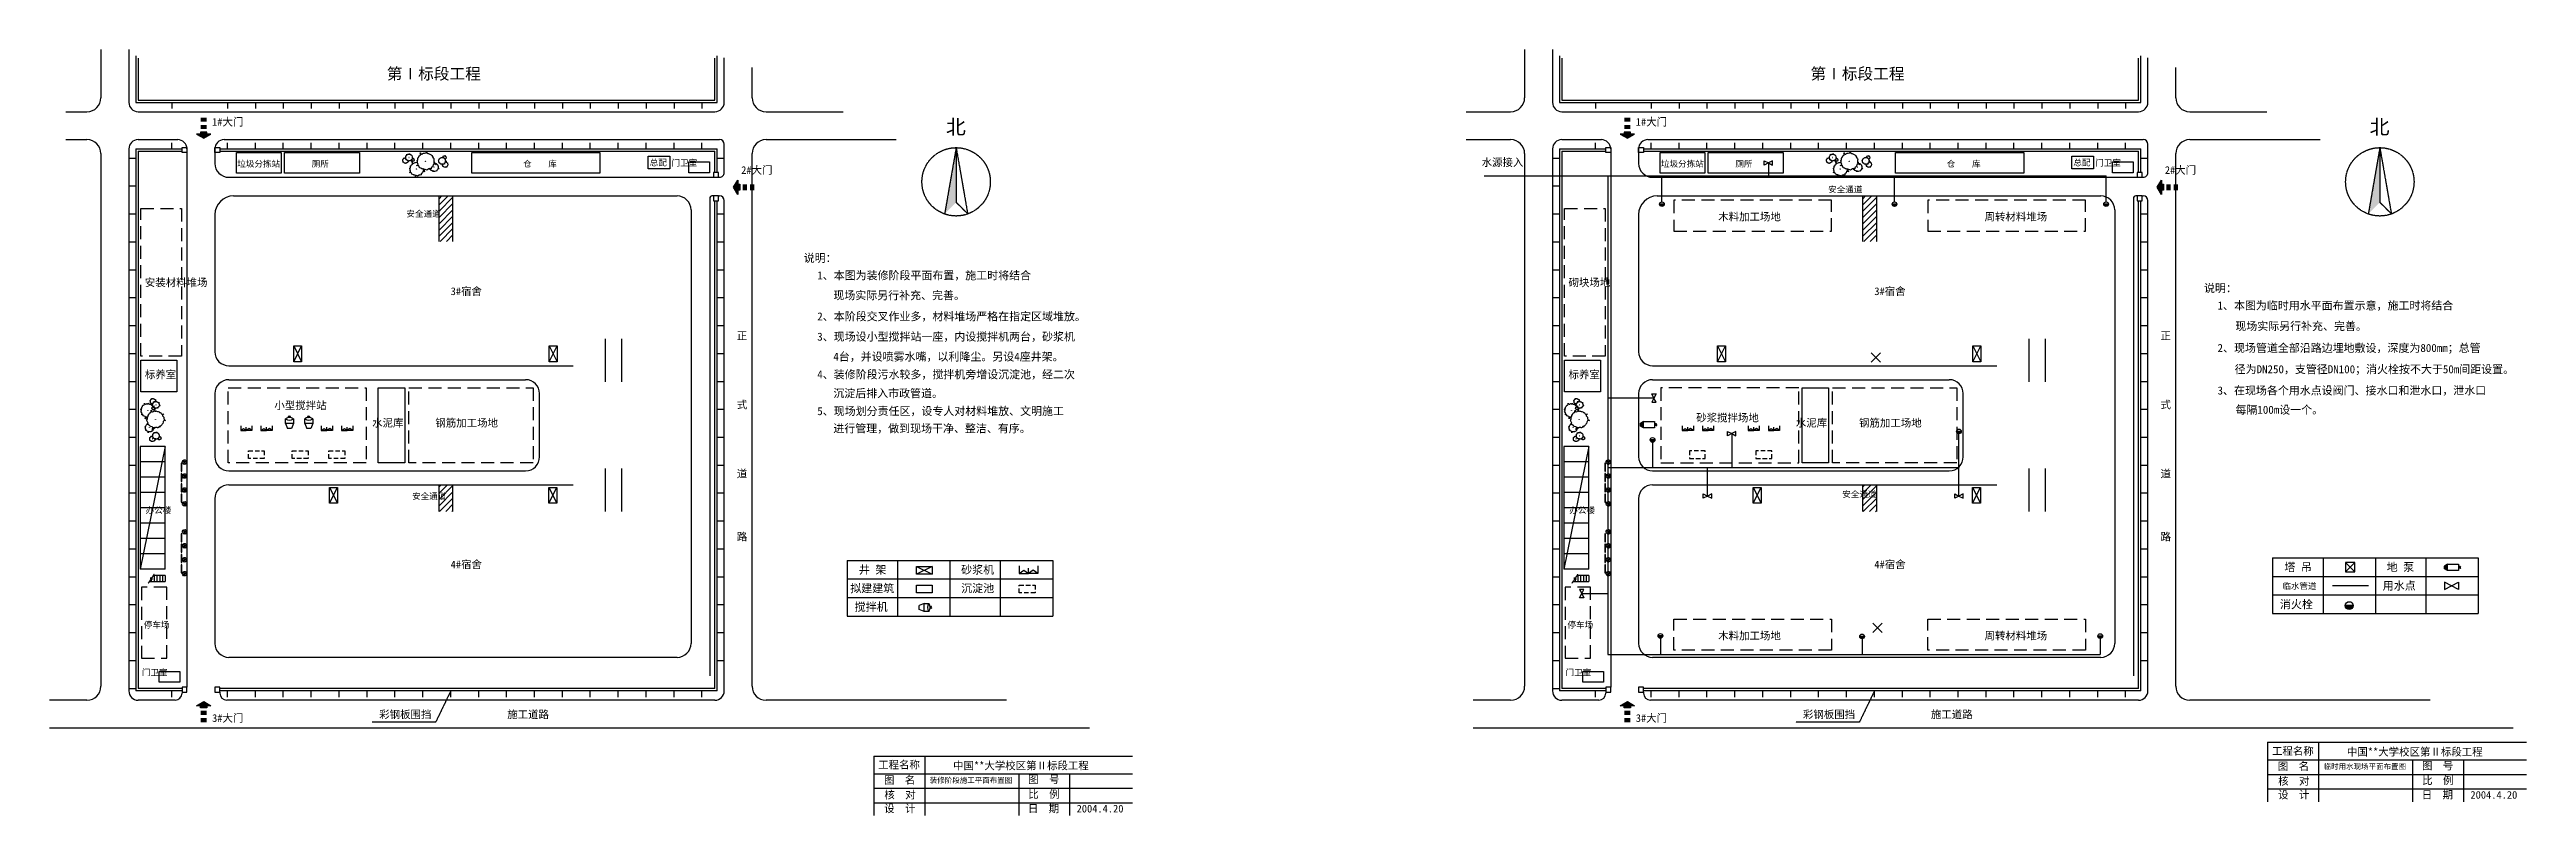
# Model space of a CAD drawing. Extents: x -583905 to 1065231, y 80891 to 497838.
# Drawn here: x 241457 to 773957, y 333181 to 497838 of the extents above; entities that cross this region are included whole.
import ezdxf

# ---------------------------------------------------------------- set-up
doc = ezdxf.new("R2010")
doc.units = 0
for name, pattern in [('CENTER', [50.8, 31.75, -6.35, 6.35, -6.35]), ('DASHED', [19.05, 12.7, -6.35]), ('DASHED2', [9.525, 6.35, -3.175])]:
    doc.linetypes.add(name, pattern=pattern)
doc.layers.get('0').update_dxf_attribs({"linetype": 'CONTINUOUS'})
for name, color, linetype in [('LAYER3', 3, 'CONTINUOUS'), ('LUNKUO', 6, 'CONTINUOUS'), ('周边', 7, 'CONTINUOUS'), ('围墙', 7, 'CONTINUOUS'), ('堆场', 7, 'DASHED'), ('塔吊机械', 1, 'CONTINUOUS'), ('墙基线', 7, 'CONTINUOUS'), ('拟建', 7, 'CONTINUOUS'), ('机械', 1, 'CONTINUOUS'), ('柱', 1, 'CONTINUOUS'), ('标注', 7, 'CONTINUOUS'), ('水线', 3, '水线'), ('绿化', 3, 'CONTINUOUS'), ('道路', 8, 'CONTINUOUS')]:
    doc.layers.add(name, color=color, linetype=linetype)
doc.styles.add('文字', font='SimSun.ttf')
doc.linetypes.add('水线', pattern='A,0.5,-0.2,["S",STANDARD,S=0.1,R=0,X=-0.01,Y=-0.05],-0.25', length=0.95)
pattern_1 = [(45, (-208139.7, -882519.9), (-673.5192, 673.5192), [])]
pattern_2 = [(45, (97931, -882519.9), (-673.5192, 673.5192), [])]

msp = doc.modelspace()

# ---------------------------------------------------------------- texts
at = {"linetype": 'CENTER', "style": '文字'}
for s, height, p in [('第Ⅰ标段工程', 2468.38, (313968, 491415.3)), ('第Ⅰ标段工程', 2468.38, (620038.6, 491415.3)), ('1#大门', 1645.59, (276403.4, 481453.9)), ('北', 3134.4, (434165.3, 479645)), ('1#大门', 1645.59, (582474, 481453.9)), ('北', 3134.4, (740235.9, 479645)), ('垃圾分拣站', 1316.47, (281824.1, 472616.6)), ('厕所', 1316.47, (297815.6, 472616.6)), ('仓    库 ', 1316.47, (343257.5, 472616.6)), ('总配', 1316.47, (370477.7, 472889.3)), ('门卫室', 1316.47, (375168.4, 472831.2)), ('水源接入', 1645.59, (549330, 472768.5)), ('垃圾分拣站', 1316.47, (587894.7, 472616.6)), ('厕所', 1316.47, (603886.2, 472616.6)), ('仓    库 ', 1316.47, (649328.2, 472616.6)), ('总配', 1316.47, (676548.4, 472889.3)), ('门卫室', 1316.47, (681239.1, 472831.2)), ('2#大门', 1645.59, (390143.8, 471094.5)), ('安全通道', 1316.47, (623829.6, 467091.3)), ('2#大门', 1645.59, (696214.4, 471094.5)), ('安全通道', 1316.47, (318171.5, 461871.1)), ('木料加工场地', 1645.59, (600196.9, 461066.3)), ('周转材料堆场', 1645.59, (657445.5, 461066.3)), ('安装材料堆场', 1645.59, (261944.6, 446934)), ('砌块场地', 1645.59, (568015.3, 446934)), ('3#宿舍', 1645.59, (327688.4, 445050.7)), ('3#宿舍', 1645.59, (633759, 445050.7)), ('正', 1645.6, (389221.9, 435485.1)), ('正', 1645.6, (695292.6, 435485.1)), ('标养室', 1645.59, (261944.6, 427142.3)), ('标养室', 1645.59, (568015.3, 427142.3)), ('小型搅拌站', 1645.59, (289797.1, 420513)), ('式', 1645.6, (389221.9, 420656.2)), ('式', 1645.6, (695292.6, 420656.2)), ('水泥库', 1645.59, (310803.6, 416754.3)), ('钢筋加工场地', 1645.59, (324407.5, 416754.3)), ('砂浆搅拌场地', 1645.59, (595463.7, 417854)), ('水泥库', 1645.59, (616874.3, 416754.3)), ('钢筋加工场地', 1645.59, (630478.1, 416754.3)), ('道', 1645.6, (389221.9, 405827.3)), ('道', 1645.6, (695292.6, 405827.3)), ('安全通道', 1316.47, (319388.2, 401150.7)), ('安全通道', 1316.47, (626851.2, 401582.5)), ('路', 1645.6, (389221.9, 392287.9)), ('路', 1645.6, (695292.6, 392287.9)), ('4#宿舍', 1645.59, (327688.4, 386317.3)), ('4#宿舍', 1645.59, (633759, 386317.3)), ('停车场', 1316.47, (261710.4, 373504.2)), ('停车场', 1316.47, (567781.1, 373504.2)), ('木料加工场地', 1645.59, (600196.9, 370999)), ('周转材料堆场', 1645.59, (657445.5, 370999)), ('门卫室', 1316.47, (261302, 363275.3)), ('门卫室', 1316.47, (567372.7, 363275.3)), ('3#大门', 1645.59, (276403.4, 353298.3)), ('彩钢板围挡', 1645.59, (312335, 354070.9)), ('施工道路', 1645.59, (339857.1, 354070.9)), ('3#大门', 1645.59, (582474, 353298.3)), ('彩钢板围挡', 1645.59, (618405.7, 354070.9)), ('施工道路', 1645.59, (645927.7, 354070.9)), ('工程名称', 1645.59, (719245.2, 346213)), ('中国**大学校区第Ⅱ标段工程', 1645.586, (735355.8, 346034.7)), ('工程名称', 1645.59, (419593.4, 343253.4)), ('图  名', 1645.59, (420847.7, 339981)), ('装修阶段施工平面布置图', 1151.91, (430684.5, 340174.5)), ('中国**大学校区第Ⅱ标段工程', 1645.586, (435704, 343075.1)), ('图  号', 1645.59, (451840.7, 340100.9)), ('核  对', 1645.59, (720575.2, 339753.4)), ('图  名', 1645.59, (720499.5, 342940.7)), ('临时用水现场平面布置图', 1151.91, (730336.3, 343134.1)), ('图  号', 1645.59, (751492.5, 343060.6)), ('比  例', 1645.59, (751532.9, 339883.7)), ('设  计', 1645.59, (420898.2, 333847.4)), ('核  对', 1645.59, (420923.4, 336793.8)), ('比  例', 1645.59, (451881.1, 336924.1)), ('日  期', 1645.59, (451781.5, 333842.6)), ('设  计', 1645.59, (720550, 336807.1)), ('日  期', 1645.59, (751433.3, 336802.3)), ('2004.4.20', 1645.59, (761912.6, 336783.1)), ('2004.4.20', 1645.59, (462260.9, 333823.4))]:
    msp.add_text(s, height=height, dxfattribs=at).set_placement(p)
at = {"linetype": 'CENTER', "char_height": 1316.47, "width": 6475.664, "attachment_point": 3, "style": '文字'}
for insert in [(267638.1, 399458.6), (573708.7, 399458.6)]:
    msp.add_mtext('办公楼', dxfattribs=dict(at, insert=insert))
at = {"layer": '标注', "ltscale": 500, "style": '文字'}
for s, height, p in [('说明：', 1728.19, (403588, 452147.8)), ('1、本图为装修阶段平面布置，施工时将结合', 1728.193, (406507.2, 448421.2)), ('说明：', 1728.19, (704624.4, 445664.2)), ('现场实际另行补充、完善。', 1728.193, (409964.5, 444125.9)), ('1、本图为临时用水平面布置示意，施工时将结合', 1728.193, (707543.6, 441937.7)), ('3、现场设小型搅拌站一座，内设搅拌机两台，砂浆机', 1728.193, (406507.2, 435247.4)), ('2、本阶段交叉作业多，材料堆场严格在指定区域堆放。', 1728.193, (406507.2, 439597.3)), ('现场实际另行补充、完善。', 1728.193, (711369.8, 437506.5)), ('4台，并设喷雾水嘴，以利降尘。另设4座井架。', 1728.193, (409964.5, 430952.2)), ('2、现场管道全部沿路边埋地敷设，深度为800mm；总管', 1728.193, (707543.6, 432816)), ('4、装修阶段污水较多，搅拌机旁增设沉淀池，经二次', 1728.193, (406507.2, 427121.1)), ('径为DN250，支管径DN100；消火栓按不大于50m间距设置。', 1728.193, (711226, 428241.2)), ('5、现场划分责任区，设专人对材料堆放、文明施工', 1728.193, (406507.2, 419246)), ('沉淀后排入市政管道。', 1728.19, (409964.5, 423077.1)), ('3、在现场各个用水点设阀门、接水口和泄水口，泄水口', 1728.193, (707543.6, 423671.1)), ('每隔100m设一个。', 1728.19, (711393.3, 419527.1)), ('进行管理，做到现场干净、整洁、有序。', 1728.193, (409964.5, 415521.3))]:
    msp.add_text(s, height=height, dxfattribs=at).set_placement(p)
at = {"layer": '标注', "style": '文字'}
for s, height, p in [('井 架', 1734.61, (415442.2, 385149.3)), ('砂浆机', 1734.61, (437437.5, 385149.3)), ('塔 吊', 1734.61, (721910.5, 385704.7)), ('用水点', 1734.61, (743053.8, 381704.7)), ('地 泵', 1734.61, (743905.8, 385704.7)), ('拟建建筑', 1734.61, (413592, 381149.3)), ('搅拌机', 1734.61, (414551.9, 377149.3)), ('沉淀池', 1734.61, (437437.5, 381149.3)), ('消火栓', 1734.61, (720950.1, 377704.7)), ('临水管道', 1306.45, (721495.4, 381846.5))]:
    msp.add_text(s, height=height, dxfattribs=at).set_placement(p)

# ---------------------------------------------------------------- blocks, each defined once
blk = doc.blocks.new('7')
at = {"layer": '塔吊机械', "ltscale": 100}
for p, q in [((-768, 863), (-1790, 418)), ((-1790, -418), (-1790, 418)), ((-768, -863), (-768, 863)), ((-768, 863), (253, 863)), ((551, -138), (551, 132)), ((599, 180), (769, 180)), ((651, -29), (651, 23)), ((769, 71), (699, 71)), ((817, 132), (817, 119)), ((-768, -863), (-1790, -418)), ((253, -863), (-768, -863)), ((769, -186), (599, -186)), ((769, -77), (699, -77)), ((817, -125), (817, -138))]:
    blk.add_line(p, q, dxfattribs=at)
at = {"layer": '塔吊机械'}
for centre, radius, start, end in [((1597, 0), 1597, 147.30796, 212.69204), ((-848, 0), 1399, 321.93184, 38.06816), ((599, 132), 48, 90, 180), ((699, 23), 48, 90, 180), ((769, 132), 48, 0, 90), ((769, 119), 48, 270, 0), ((599, -138), 48, 180, 270), ((699, -29), 48, 180, 270), ((769, -125), 48, 0, 90), ((769, -138), 48, 270, 0)]:
    blk.add_arc(centre, radius, start, end, dxfattribs=at)
blk = doc.blocks.new('CLUMP_OF_TREES_OR_BUSHES_-')
for points in [[(-10.993, 56.487), (-9.228, 58.426), (-10.144, 63.512), (-8.923, 67.033), (-3.43, 69.772), (2.673, 72.119), (-2.82, 71.728), (-10.449, 71.728), (-13.195, 74.075), (-13.806, 83.073), (-16.857, 86.594), (-22.045, 92.071), (-22.961, 94.81), (-22.656, 98.722), (-28.759, 100.678), (-31.811, 99.113), (-35.472, 101.461), (-45.543, 109.676), (-49.815, 108.503), (-55.308, 106.155), (-59.58, 106.938), (-60.801, 113.98), (-63.242, 104.982), (-67.209, 106.938), (-70.872, 104.59), (-74.839, 104.982), (-80.637, 101.461), (-86.435, 101.069), (-90.402, 97.548), (-90.402, 94.419), (-93.454, 90.898), (-98.947, 90.115), (-105.66, 90.115), (-101.083, 87.768), (-98.031, 82.682), (-100.778, 77.596), (-103.829, 74.466), (-103.219, 69.772), (-104.134, 65.077), (-108.102, 62.73), (-104.439, 60.774), (-102.609, 55.297), (-103.829, 50.211), (-102.303, 44.342), (-98.947, 41.995), (-98.031, 38.865), (-98.031, 34.953), (-93.148, 32.606), (-90.707, 29.476), (-91.317, 22.434), (-93.454, 17.348), (-89.487, 21.26), (-85.519, 23.999), (-82.468, 23.216), (-78.806, 19.304), (-74.228, 15.783), (-69.956, 15.392), (-59.886, 12.653), (-58.254, 7.074)], [(59.448, 5.262), (60.936, 4.858), (62.652, -1.011), (63.415, 4.858), (64.178, 5.836), (66.848, 6.814), (69.709, 6.569), (73.905, 7.792), (76.385, 9.748), (79.627, 10.237), (81.153, 12.438), (84.014, 15.127), (84.205, 17.084), (85.158, 17.573), (88.591, 16.839), (85.73, 20.262), (88.591, 20.751), (89.545, 21.974), (90.689, 24.174), (91.452, 24.663), (90.499, 25.886), (91.261, 31.999), (92.596, 33.466), (92.024, 36.645), (92.787, 38.845), (96.22, 40.557), (100.035, 42.024), (96.602, 41.779), (91.834, 41.779), (90.117, 43.246), (89.736, 48.871), (87.828, 51.071), (84.586, 54.494), (84.014, 56.206), (84.205, 58.651), (80.39, 59.873), (78.483, 58.895), (76.194, 60.362), (69.9, 65.497), (67.23, 64.764), (63.797, 63.297), (61.126, 63.786), (60.364, 68.187), (58.838, 62.563), (56.358, 63.786), (54.07, 62.319), (51.59, 62.563), (47.966, 60.362), (44.343, 60.118), (41.863, 57.917), (41.863, 55.961), (39.956, 53.761), (36.523, 53.272), (32.327, 53.272), (35.187, 51.805), (36.641, 49.381)]]:
    blk.add_lwpolyline(points)
for points in [[(-4.577, 66.508), (-7.629, 55.261), (-12.588, 57.706), (-17.166, 54.772), (-22.125, 55.261), (-29.372, 50.86), (-36.62, 50.371), (-41.579, 45.969), (-41.579, 42.057), (-45.393, 37.656), (-52.259, 36.678), (-60.651, 36.678), (-54.93, 33.743), (-51.115, 27.386), (-54.548, 21.029), (-58.363, 17.116), (-57.6, 11.248), (-58.744, 5.38), (-63.703, 2.446), (-59.126, 0), (-56.837, -6.846), (-58.363, -13.203), (-56.455, -20.539), (-52.259, -23.473), (-51.115, -27.385), (-51.115, -32.275), (-45.012, -35.21), (-41.96, -39.122), (-42.723, -47.924), (-45.393, -54.282), (-40.434, -49.391), (-35.475, -45.968), (-31.661, -46.946), (-27.083, -51.837), (-21.362, -56.238), (-16.021, -56.727), (-3.433, -60.15), (0, -71.887), (1.526, -60.15), (3.052, -58.194), (8.392, -56.238), (14.114, -56.727), (22.506, -54.282), (27.465, -50.369), (33.949, -49.391), (37.001, -44.99), (42.723, -39.611), (43.104, -35.699), (45.012, -34.721), (51.878, -36.188), (46.156, -29.341), (51.878, -28.363), (53.785, -25.918), (56.074, -21.517), (57.6, -20.539), (55.692, -18.094), (57.218, -5.868), (59.888, -2.934), (58.744, 3.424), (60.27, 7.825), (67.136, 11.248), (74.765, 14.182), (67.899, 13.693), (58.363, 13.693), (54.93, 16.627), (54.167, 27.875), (50.352, 32.276), (43.867, 39.123), (42.723, 42.546), (43.104, 47.436), (35.475, 49.882), (31.661, 47.925), (27.083, 50.86), (14.495, 61.129), (9.155, 59.662), (2.289, 56.728), (-3.052, 57.706)], [(-58.055, 61.947), (-58.97, 60.774), (-57.139, 60.774)], [(-1.144, 1.468), (-2.289, 0), (0, 0)], [(62.08, 35.667), (61.508, 34.933), (62.652, 34.933)]]:
    blk.add_lwpolyline(points, close=True)
blk = doc.blocks.new('A$C7AB25CB9')
at = {"layer": 'LAYER3'}
for p, q in [((42, 1205), (807, 1177)), ((807, 1177), (99, 1328)), ((994, 266), (219, 274)), ((445, 91), (994, 266)), ((1105, 1773), (1462, 1084)), ((1590, 617), (1120, 0)), ((1287, 60), (1590, 617)), ((1462, 1084), (1415, 1636))]:
    blk.add_line(p, q, dxfattribs=at)
blk.add_circle((924, 873), 200, dxfattribs=at)
for start, end in [(159.4395, 222.050048), (76.775353, 150.943715), (240.418061, 284.142411), (295.356497, 55.354387)]:
    blk.add_arc((897, 885), 913, start, end, dxfattribs=at)
blk = doc.blocks.new('A$C3C6C44F6')
at = {"layer": '周边'}
h = blk.add_hatch(color=256, dxfattribs=at)
h.paths.add_polyline_path([(1986, 828), (786, 828), (786, 0), (1986, 0)])
h.paths.add_polyline_path([(786, 2266), (786, 1438), (1986, 1438), (1986, 2266)])
h.paths.add_polyline_path([(1986, 2844), (1986, 3244), (2771, 3244), (1386, 4044), (0, 3244), (786, 3244), (786, 2844)])
at = {"layer": '周边', "linetype": 'CONTINUOUS'}
blk.add_lwpolyline([(1986, 3244), (1986, 2844), (786, 2844), (786, 3244), (0, 3244), (1386, 4044), (2771, 3244), (1986, 3244)], dxfattribs=at)
blk = doc.blocks.new('A$C466C0C2C')
at = {"layer": '机械'}
for p, q in [((0, 619), (250, 619)), ((0, 520), (250, 520)), ((83, 619), (83, 520)), ((100, 724), (422, 724)), ((100, 415), (422, 415)), ((250, 619), (250, 520)), ((422, 1139), (2397, 1139)), ((422, 0), (422, 1139)), ((2397, 0), (422, 0)), ((2397, 1139), (2937, 827)), ((2397, 1139), (2397, 0)), ((2397, 1139), (2397, 0)), ((2397, 0), (2937, 312)), ((2515, 1071), (2515, 68)), ((2617, 1012), (2617, 127)), ((2726, 949), (2726, 190)), ((2836, 885), (2836, 253)), ((2937, 827), (2937, 312))]:
    blk.add_line(p, q, dxfattribs=at)
for centre, start, end in [((100, 624), 90, 180), ((100, 515), 180, 270)]:
    blk.add_arc(centre, 100, start, end, dxfattribs=at)
blk = doc.blocks.new('A$C09D66538')
at = {"layer": '柱', "xscale": 1.5, "yscale": 1.5, "zscale": 1.5}
blk.add_blockref('A$C466C0C2C', (0, 0), dxfattribs=at)
blk = doc.blocks.new('A$C163C7220')
at = {"layer": 'LUNKUO', "ltscale": 2, "rotation": 359.999990026076}
blk.add_blockref('A$C09D66538', (0, 0), dxfattribs=at)

# ---------------------------------------------------------------- hatches: boundary and pattern name
at = {"linetype": 'CENTER'}
for points in [[(436362.8, 476745.8), (433879.5, 462483.2), (436362.8, 464989.6)], [(742433.5, 476745.8), (739950.2, 462483.2), (742433.5, 464989.6)]]:
    msp.add_hatch(color=256, dxfattribs=at).paths.add_polyline_path(points)
at = {"layer": '水线', "ltscale": 6000}
for points in [[(587590.1, 464596.8, 1.00000039), (588598.7, 464596.8)], [(637590.1, 464596.8, 1.00000039), (638598.7, 464596.8)], [(683078.7, 464596.8, 1.00000039), (684087.3, 464596.8)], [(585579.6, 413924.4, 1.00000039), (586588.2, 413924.4)], [(735013.8, 378301.7, 1.00000039), (736694.7, 378301.7)], [(587254, 371793.9, 1.00000039), (588262.5, 371793.9)], [(630609.5, 371657.9, 1.00000039), (631618.1, 371657.9)], [(681817.2, 371741.9, 1.00000039), (682825.7, 371741.9)]]:
    msp.add_hatch(color=256, dxfattribs=at).paths.add_polyline_path(points)
at = {"layer": '水线', "ltscale": 8000}
msp.add_hatch(color=256, dxfattribs=at).paths.add_polyline_path([(651451.6, 415752.8, 1.00000039), (652460.1, 415752.8)])
at = {"layer": '绿化', "ltscale": 8000}
h = msp.add_hatch(dxfattribs=at)
h.set_pattern_fill('ANSI31', color=256, scale=300, style=0)
h.set_pattern_definition(pattern_1)
h.paths.add_polyline_path([(325190.5, 456605.7), (328190.5, 456605.7), (328190.5, 464179), (326877.6, 466370.6), (325190.5, 466370.6)])
h.paths.add_polyline_path([(328190.5, 466370.6), (326877.6, 466370.6), (328190.5, 464179)], flags=17)
h.paths.add_polyline_path([(326790.5, 462182.4), (329590.5, 462182.4), (329590.5, 461282.4), (326790.5, 461282.4)], flags=9)
h = msp.add_hatch(dxfattribs=at)
h.set_pattern_fill('ANSI31', color=256, scale=300, style=0)
h.set_pattern_definition(pattern_2)
h.paths.add_polyline_path([(631261.1, 456605.7), (634261.1, 456605.7), (634261.1, 464179), (632948.3, 466370.6), (631261.1, 466370.6)])
h.paths.add_polyline_path([(634261.1, 466370.6), (632948.3, 466370.6), (634261.1, 464179)], flags=17)
h.paths.add_polyline_path([(632861.1, 462182.4), (635661.1, 462182.4), (635661.1, 461282.4), (632861.1, 461282.4)], flags=9)
h = msp.add_hatch(dxfattribs=at)
h.set_pattern_fill('ANSI31', color=256, scale=300, style=0)
h.set_pattern_definition(pattern_1)
h.paths.add_polyline_path([(325190.5, 398505.7), (328190.5, 398505.7), (328190.5, 404283.3), (325190.5, 404283.3)])
h = msp.add_hatch(dxfattribs=at)
h.set_pattern_fill('ANSI31', color=256, scale=300, style=0)
h.set_pattern_definition(pattern_2)
h.paths.add_polyline_path([(631261.1, 398505.7), (634261.1, 398505.7), (634261.1, 404283.3), (631261.1, 404283.3)])

# ---------------------------------------------------------------- linework, layer by layer
at = {"linetype": 'CENTER'}
for p, q in [((436362.8, 476745.8), (433879.5, 462483.2)), ((436362.8, 476745.8), (438846.1, 462483.2)), ((436362.8, 476745.8), (436362.8, 464989.6)), ((742433.5, 476745.8), (739950.2, 462483.2)), ((742433.5, 476745.8), (744916.8, 462483.2)), ((742433.5, 476745.8), (742433.5, 464989.6)), ((438846.1, 462483.2), (436362.8, 464989.6)), ((744916.8, 462483.2), (742433.5, 464989.6)), ((266338.3, 386122.5), (266338.3, 399322.5)), ((572408.9, 386122.5), (572408.9, 399322.5)), ((263262.1, 384015.4), (262640.4, 383066)), ((263106.5, 384206.2), (263581.8, 384013.5)), ((263386.7, 384205.6), (263106.5, 384206.2)), ((263581.8, 384013.5), (263262.1, 384015.4)), ((263338.3, 384131.7), (263338.3, 383373.8)), ((263936.9, 385045.8), (263386.7, 384205.6)), ((266338.3, 384748.2), (263742, 384748.2)), ((263938.3, 384748.2), (263938.3, 383373.8)), ((264538.3, 384748.2), (264538.3, 383373.8)), ((265138.3, 384748.2), (265138.3, 383373.8)), ((265738.3, 384748.2), (265738.3, 383373.8)), ((266338.3, 384748.2), (266338.3, 383373.8)), ((569332.8, 384015.4), (568711.1, 383066)), ((569177.1, 384206.2), (569652.4, 384013.5)), ((569457.3, 384205.6), (569177.1, 384206.2)), ((569652.4, 384013.5), (569332.8, 384015.4)), ((569408.9, 384131.7), (569408.9, 383373.8)), ((570007.5, 385045.8), (569457.3, 384205.6)), ((572408.9, 384748.2), (569812.6, 384748.2)), ((570008.9, 384748.2), (570008.9, 383373.8)), ((570608.9, 384748.2), (570608.9, 383373.8)), ((571208.9, 384748.2), (571208.9, 383373.8)), ((571808.9, 384748.2), (571808.9, 383373.8)), ((572408.9, 384748.2), (572408.9, 383373.8)), ((266338.3, 383373.8), (262842, 383373.8)), ((572408.9, 383373.8), (568912.6, 383373.8)), ((327713.9, 359957.7), (324457.4, 353231.6)), ((633784.5, 359957.7), (630528.1, 353231.6)), ((324457.4, 353231.6), (310832.6, 353231.6)), ((630528.1, 353231.6), (616903.3, 353231.6)), ((718302.4, 348920.2), (773956.6, 348920.2)), ((718302.4, 348920.2), (718302.4, 336140.9)), ((729279.4, 348920.2), (729279.4, 336140.9)), ((418650.6, 345960.5), (474304.8, 345960.5)), ((418650.6, 345960.5), (418650.6, 333181.2)), ((418650.6, 342149.8), (474304.8, 342149.8)), ((429627.6, 345960.5), (429627.6, 333181.2)), ((449813.1, 342149.8), (449813.1, 333181.2)), ((460765.5, 342149.8), (460765.5, 333181.2)), ((718302.4, 345109.5), (773956.6, 345109.5)), ((718302.4, 342011), (773956.6, 342011)), ((749464.9, 345109.5), (749464.9, 336140.9)), ((760417.2, 345109.5), (760417.2, 336140.9)), ((418650.6, 339051.4), (474304.8, 339051.4)), ((418650.6, 335915.5), (474304.8, 335915.5)), ((718302.4, 338875.2), (773956.6, 338875.2))]:
    msp.add_line(p, q, dxfattribs=at)
for p, q in [((325190.5, 456605.7), (325190.5, 466370.6)), ((328190.5, 456605.7), (328190.5, 466370.6)), ((631261.1, 456605.7), (631261.1, 466370.6)), ((634261.1, 456605.7), (634261.1, 466370.6)), ((266338.3, 412522.5), (260938.3, 386122.5)), ((260938.3, 412522.5), (260938.3, 399322.5)), ((266338.3, 412522.5), (260938.3, 412522.5)), ((266338.3, 399322.5), (266338.3, 412522.5)), ((572408.9, 412522.5), (567008.9, 386122.5)), ((567008.9, 412522.5), (567008.9, 399322.5)), ((572408.9, 412522.5), (567008.9, 412522.5)), ((572408.9, 399322.5), (572408.9, 412522.5)), ((266338.3, 409222.5), (260938.3, 409222.5)), ((266338.3, 405922.5), (260938.3, 405922.5)), ((572408.9, 409222.5), (567008.9, 409222.5)), ((572408.9, 405922.5), (567008.9, 405922.5)), ((266338.3, 402622.5), (260938.3, 402622.5)), ((325190.5, 398505.7), (325190.5, 404283.3)), ((328190.5, 398505.7), (328190.5, 404283.3)), ((572408.9, 402622.5), (567008.9, 402622.5)), ((631261.1, 398505.7), (631261.1, 404283.3)), ((634261.1, 398505.7), (634261.1, 404283.3)), ((260938.3, 399322.5), (260938.3, 386122.5)), ((266338.3, 399322.5), (260938.3, 399322.5)), ((266338.3, 399322.5), (260938.3, 399322.5)), ((266338.3, 396022.5), (260938.3, 396022.5)), ((567008.9, 399322.5), (567008.9, 386122.5)), ((572408.9, 399322.5), (567008.9, 399322.5)), ((572408.9, 399322.5), (567008.9, 399322.5)), ((572408.9, 396022.5), (567008.9, 396022.5)), ((266338.3, 392722.5), (260938.3, 392722.5)), ((266338.3, 389422.5), (260938.3, 389422.5)), ((572408.9, 392722.5), (567008.9, 392722.5)), ((572408.9, 389422.5), (567008.9, 389422.5)), ((266338.3, 386122.5), (260938.3, 386122.5)), ((572408.9, 386122.5), (567008.9, 386122.5))]:
    msp.add_line(p, q)
for centre in [(436362.8, 469398.3), (742433.5, 469398.3)]:
    msp.add_circle(centre, 7347.5, dxfattribs=at)
at = {"layer": '周边'}
for p, q in [((412918.2, 388022.3), (457125.6, 388022.3)), ((412918.2, 388022.3), (412918.2, 384022.3)), ((412918.2, 384022.3), (457125.6, 384022.3)), ((412918.2, 384022.3), (412918.2, 376022.3)), ((423755.4, 388022.3), (423755.4, 384022.3)), ((423755.4, 384022.3), (423755.4, 376022.3)), ((435021.9, 388022.3), (435021.9, 384022.3)), ((435021.9, 384022.3), (435021.9, 376022.3)), ((445859.1, 388022.3), (445859.1, 376022.3)), ((457125.6, 388022.3), (457125.6, 384022.3)), ((457125.6, 384022.3), (457125.6, 376022.3)), ((719386.5, 388577.7), (763593.9, 388577.7)), ((719386.5, 388577.7), (719386.5, 376577.7)), ((719386.5, 388577.7), (719386.5, 384577.7)), ((719386.5, 384577.7), (763593.9, 384577.7)), ((719386.5, 384577.7), (763593.9, 384577.7)), ((730223.7, 388577.7), (730223.7, 376577.7)), ((741490.2, 388577.7), (741490.2, 376577.7)), ((741490.2, 384577.7), (763593.9, 384577.7)), ((741490.2, 384577.7), (763593.9, 384577.7)), ((752327.4, 388577.7), (752327.4, 376577.7)), ((752327.4, 388577.7), (752327.4, 384577.7)), ((752327.4, 388577.7), (752327.4, 384577.7)), ((763593.9, 388577.7), (763593.9, 376577.7)), ((412918.2, 380022.3), (435021.9, 380022.3)), ((435021.9, 380022.3), (457125.6, 380022.3)), ((719386.5, 380577.7), (763593.9, 380577.7)), ((412918.2, 376022.3), (457125.6, 376022.3)), ((719386.5, 376577.7), (763593.9, 376577.7))]:
    msp.add_line(p, q, dxfattribs=at)
for points in [[(291233.5, 471252), (281625.2, 471252), (281625.2, 475686.3), (291233.5, 475686.3)], [(291977.3, 475686.3), (308117.4, 475686.3), (308117.4, 471252), (291977.3, 471252)], [(332218.1, 475686.3), (359795.6, 475686.3), (359795.6, 471252), (332218.1, 471252)], [(370131.8, 474940.4), (374775.6, 474940.4), (374775.6, 472207.7), (370131.8, 472207.7)], [(597304.1, 471252), (587695.9, 471252), (587695.9, 475686.3), (597304.1, 475686.3)], [(598047.9, 475686.3), (614188.1, 475686.3), (614188.1, 471252), (598047.9, 471252)], [(638288.7, 475686.3), (665866.3, 475686.3), (665866.3, 471252), (638288.7, 471252)], [(676202.5, 474940.4), (680846.3, 474940.4), (680846.3, 472207.7), (676202.5, 472207.7)], [(383312, 471363.3), (378911, 471363.3), (378911, 473702.2), (383312, 473702.2)], [(689382.6, 471363.3), (684981.6, 471363.3), (684981.6, 473702.2), (689382.6, 473702.2)], [(268834.9, 424235.9), (261087.4, 424235.9), (261087.4, 431059), (268834.9, 431059)], [(574905.5, 424235.9), (567158, 424235.9), (567158, 431059), (574905.5, 431059)], [(312138, 425124.3), (317856.9, 425124.3), (317856.9, 408954.1), (312138, 408954.1)], [(618208.7, 425124.3), (623927.5, 425124.3), (623927.5, 408954.1), (618208.7, 408954.1)], [(269445.5, 361807.3), (265044.6, 361807.3), (265044.6, 364146.2), (269445.5, 364146.2)], [(575516.2, 361807.3), (571115.2, 361807.3), (571115.2, 364146.2), (575516.2, 364146.2)]]:
    msp.add_lwpolyline(points, close=True, dxfattribs=at)
at = {"layer": '周边', "color": 4, "linetype": 'DASHED2', "ltscale": 150}
msp.add_lwpolyline([(449938.7, 382719.2), (453351.6, 382719.2), (453351.6, 381038.9), (449938.7, 381038.9)], close=True, dxfattribs=at)
at = {"layer": '围墙'}
for p, q in [((260005.5, 496490), (260005.5, 486461.5)), ((260505.5, 495990), (260505.5, 486961.5)), ((384503.1, 486961.5), (384503.1, 496000.7)), ((385003.1, 486461.5), (385003.1, 496500.7)), ((566076.1, 496490), (566076.1, 486461.5)), ((566576.1, 495990), (566576.1, 486961.5)), ((690573.7, 486961.5), (690573.7, 496000.7)), ((691073.7, 486461.5), (691073.7, 496500.7)), ((260005.5, 486461.5), (385003.1, 486461.5)), ((260505.5, 486961.5), (384503.1, 486961.5)), ((267713.9, 486461.5), (267713.9, 485140.8)), ((279713.9, 486461.5), (279713.9, 485140.8)), ((285713.9, 486461.5), (285713.9, 485140.8)), ((291713.9, 486461.5), (291713.9, 485140.8)), ((297713.9, 486461.5), (297713.9, 485140.8)), ((303713.9, 486461.5), (303713.9, 485140.8)), ((309713.9, 486461.5), (309713.9, 485140.8)), ((315713.9, 486461.5), (315713.9, 485140.8)), ((321713.9, 486461.5), (321713.9, 485140.8)), ((327713.9, 486461.5), (327713.9, 485140.8)), ((333713.9, 486461.5), (333713.9, 485140.8)), ((339713.9, 486461.5), (339713.9, 485140.8)), ((345713.9, 486461.5), (345713.9, 485140.8)), ((351713.9, 486461.5), (351713.9, 485140.8)), ((357713.9, 486461.5), (357713.9, 485140.8)), ((363713.9, 486461.5), (363713.9, 485140.8)), ((369713.9, 486461.5), (369713.9, 485140.8)), ((375713.9, 486461.5), (375713.9, 485140.8)), ((381713.9, 486461.5), (381713.9, 485140.8)), ((566076.1, 486461.5), (691073.7, 486461.5)), ((566576.1, 486961.5), (690573.7, 486961.5)), ((573784.5, 486461.5), (573784.5, 485140.8)), ((585784.5, 486461.5), (585784.5, 485140.8)), ((591784.5, 486461.5), (591784.5, 485140.8)), ((597784.5, 486461.5), (597784.5, 485140.8)), ((603784.5, 486461.5), (603784.5, 485140.8)), ((609784.5, 486461.5), (609784.5, 485140.8)), ((615784.5, 486461.5), (615784.5, 485140.8)), ((621784.5, 486461.5), (621784.5, 485140.8)), ((627784.5, 486461.5), (627784.5, 485140.8)), ((633784.5, 486461.5), (633784.5, 485140.8)), ((639784.5, 486461.5), (639784.5, 485140.8)), ((645784.5, 486461.5), (645784.5, 485140.8)), ((651784.5, 486461.5), (651784.5, 485140.8)), ((657784.5, 486461.5), (657784.5, 485140.8)), ((663784.5, 486461.5), (663784.5, 485140.8)), ((669784.5, 486461.5), (669784.5, 485140.8)), ((675784.5, 486461.5), (675784.5, 485140.8)), ((681784.5, 486461.5), (681784.5, 485140.8)), ((687784.5, 486461.5), (687784.5, 485140.8)), ((258684.8, 474503.7), (260005.5, 474503.7)), ((260005.5, 476470.7), (260005.5, 359957.7)), ((260005.5, 476470.7), (269938.9, 476470.7)), ((260505.5, 475970.7), (260505.5, 360457.7)), ((260505.5, 475970.7), (269938.9, 475970.7)), ((267713.9, 476470.7), (267713.9, 477791.4)), ((278072.1, 476470.7), (385003.1, 476470.7)), ((278072.1, 475970.7), (384503.1, 475970.7)), ((279713.9, 476470.7), (279713.9, 477791.4)), ((285713.9, 476470.7), (285713.9, 477791.4)), ((291713.9, 476470.7), (291713.9, 477791.4)), ((297713.9, 476470.7), (297713.9, 477791.4)), ((303713.9, 476470.7), (303713.9, 477791.4)), ((309713.9, 476470.7), (309713.9, 477791.4)), ((315713.9, 476470.7), (315713.9, 477791.4)), ((321713.9, 476470.7), (321713.9, 477791.4)), ((327713.9, 476470.7), (327713.9, 477791.4)), ((333713.9, 476470.7), (333713.9, 477791.4)), ((339713.9, 476470.7), (339713.9, 477791.4)), ((345713.9, 476470.7), (345713.9, 477791.4)), ((351713.9, 476470.7), (351713.9, 477791.4)), ((357713.9, 476470.7), (357713.9, 477791.4)), ((363713.9, 476470.7), (363713.9, 477791.4)), ((369713.9, 476470.7), (369713.9, 477791.4)), ((375713.9, 476470.7), (375713.9, 477791.4)), ((381713.9, 476470.7), (381713.9, 477791.4)), ((384503.1, 471437.2), (384503.1, 475970.7)), ((385003.1, 471437.2), (385003.1, 476470.7)), ((385003.1, 474503.7), (386323.8, 474503.7)), ((564755.4, 474503.7), (566076.1, 474503.7)), ((566076.1, 476470.7), (566076.1, 359957.7)), ((566076.1, 476470.7), (576009.6, 476470.7)), ((566576.1, 475970.7), (566576.1, 360457.7)), ((566576.1, 475970.7), (576009.6, 475970.7)), ((573784.5, 476470.7), (573784.5, 477791.4)), ((584142.7, 476470.7), (691073.7, 476470.7)), ((584142.7, 475970.7), (690573.7, 475970.7)), ((585784.5, 476470.7), (585784.5, 477791.4)), ((591784.5, 476470.7), (591784.5, 477791.4)), ((597784.5, 476470.7), (597784.5, 477791.4)), ((603784.5, 476470.7), (603784.5, 477791.4)), ((609784.5, 476470.7), (609784.5, 477791.4)), ((615784.5, 476470.7), (615784.5, 477791.4)), ((621784.5, 476470.7), (621784.5, 477791.4)), ((627784.5, 476470.7), (627784.5, 477791.4)), ((633784.5, 476470.7), (633784.5, 477791.4)), ((639784.5, 476470.7), (639784.5, 477791.4)), ((645784.5, 476470.7), (645784.5, 477791.4)), ((651784.5, 476470.7), (651784.5, 477791.4)), ((657784.5, 476470.7), (657784.5, 477791.4)), ((663784.5, 476470.7), (663784.5, 477791.4)), ((669784.5, 476470.7), (669784.5, 477791.4)), ((675784.5, 476470.7), (675784.5, 477791.4)), ((681784.5, 476470.7), (681784.5, 477791.4)), ((687784.5, 476470.7), (687784.5, 477791.4)), ((690573.7, 471437.2), (690573.7, 475970.7)), ((691073.7, 471437.2), (691073.7, 476470.7)), ((691073.7, 474503.7), (692394.4, 474503.7)), ((258684.8, 468503.7), (260005.5, 468503.7)), ((384503.1, 360457.7), (384503.1, 465304.1)), ((385003.1, 359957.7), (385003.1, 465304.1)), ((564755.4, 468503.7), (566076.1, 468503.7)), ((690573.7, 360457.7), (690573.7, 465304.1)), ((691073.7, 359957.7), (691073.7, 465304.1)), ((258684.8, 462503.7), (260005.5, 462503.7)), ((385003.1, 462503.7), (386323.8, 462503.7)), ((564755.4, 462503.7), (566076.1, 462503.7)), ((691073.7, 462503.7), (692394.4, 462503.7)), ((258684.8, 456503.7), (260005.5, 456503.7)), ((385003.1, 456503.7), (386323.8, 456503.7)), ((564755.4, 456503.7), (566076.1, 456503.7)), ((691073.7, 456503.7), (692394.4, 456503.7)), ((258684.8, 450503.7), (260005.5, 450503.7)), ((385003.1, 450503.7), (386323.8, 450503.7)), ((564755.4, 450503.7), (566076.1, 450503.7)), ((691073.7, 450503.7), (692394.4, 450503.7)), ((258684.8, 444503.7), (260005.5, 444503.7)), ((385003.1, 444503.7), (386323.8, 444503.7)), ((564755.4, 444503.7), (566076.1, 444503.7)), ((691073.7, 444503.7), (692394.4, 444503.7)), ((258684.8, 438503.7), (260005.5, 438503.7)), ((385003.1, 438503.7), (386323.8, 438503.7)), ((564755.4, 438503.7), (566076.1, 438503.7)), ((691073.7, 438503.7), (692394.4, 438503.7)), ((258684.8, 432503.7), (260005.5, 432503.7)), ((385003.1, 432503.7), (386323.8, 432503.7)), ((564755.4, 432503.7), (566076.1, 432503.7)), ((691073.7, 432503.7), (692394.4, 432503.7)), ((258684.8, 426503.7), (260005.5, 426503.7)), ((385003.1, 426503.7), (386323.8, 426503.7)), ((564755.4, 426503.7), (566076.1, 426503.7)), ((691073.7, 426503.7), (692394.4, 426503.7)), ((258684.8, 420503.7), (260005.5, 420503.7)), ((385003.1, 420503.7), (386323.8, 420503.7)), ((564755.4, 420503.7), (566076.1, 420503.7)), ((691073.7, 420503.7), (692394.4, 420503.7)), ((258684.8, 414503.7), (260005.5, 414503.7)), ((385003.1, 414503.7), (386323.8, 414503.7)), ((564755.4, 414503.7), (566076.1, 414503.7)), ((691073.7, 414503.7), (692394.4, 414503.7)), ((258684.8, 408503.7), (260005.5, 408503.7)), ((385003.1, 408503.7), (386323.8, 408503.7)), ((564755.4, 408503.7), (566076.1, 408503.7)), ((691073.7, 408503.7), (692394.4, 408503.7)), ((258684.8, 402503.7), (260005.5, 402503.7)), ((385003.1, 402503.7), (386323.8, 402503.7)), ((564755.4, 402503.7), (566076.1, 402503.7)), ((691073.7, 402503.7), (692394.4, 402503.7)), ((258684.8, 396503.7), (260005.5, 396503.7)), ((385003.1, 396503.7), (386323.8, 396503.7)), ((564755.4, 396503.7), (566076.1, 396503.7)), ((691073.7, 396503.7), (692394.4, 396503.7)), ((258684.8, 390503.7), (260005.5, 390503.7)), ((385003.1, 390503.7), (386323.8, 390503.7)), ((564755.4, 390503.7), (566076.1, 390503.7)), ((691073.7, 390503.7), (692394.4, 390503.7)), ((258684.8, 384503.7), (260005.5, 384503.7)), ((385003.1, 384503.7), (386323.8, 384503.7)), ((564755.4, 384503.7), (566076.1, 384503.7)), ((691073.7, 384503.7), (692394.4, 384503.7)), ((258684.8, 378503.7), (260005.5, 378503.7)), ((385003.1, 378503.7), (386323.8, 378503.7)), ((564755.4, 378503.7), (566076.1, 378503.7)), ((691073.7, 378503.7), (692394.4, 378503.7)), ((258684.8, 372503.7), (260005.5, 372503.7)), ((385003.1, 372503.7), (386323.8, 372503.7)), ((564755.4, 372503.7), (566076.1, 372503.7)), ((691073.7, 372503.7), (692394.4, 372503.7)), ((258684.8, 366503.7), (260005.5, 366503.7)), ((385003.1, 366503.7), (386323.8, 366503.7)), ((564755.4, 366503.7), (566076.1, 366503.7)), ((691073.7, 366503.7), (692394.4, 366503.7)), ((258684.8, 360503.7), (260005.5, 360503.7)), ((269938.9, 359957.7), (260005.5, 359957.7)), ((269938.9, 360457.7), (260505.5, 360457.7)), ((267713.9, 358637), (267713.9, 359957.7)), ((384503.1, 360457.7), (278072.1, 360457.7)), ((385003.1, 359957.7), (278072.1, 359957.7)), ((279713.9, 358637), (279713.9, 359957.7)), ((285713.9, 358637), (285713.9, 359957.7)), ((291713.9, 358637), (291713.9, 359957.7)), ((297713.9, 358637), (297713.9, 359957.7)), ((303713.9, 358637), (303713.9, 359957.7)), ((309713.9, 358637), (309713.9, 359957.7)), ((315713.9, 358637), (315713.9, 359957.7)), ((321713.9, 358637), (321713.9, 359957.7)), ((327713.9, 358637), (327713.9, 359957.7)), ((333713.9, 358637), (333713.9, 359957.7)), ((339713.9, 358637), (339713.9, 359957.7)), ((345713.9, 358637), (345713.9, 359957.7)), ((351713.9, 358637), (351713.9, 359957.7)), ((357713.9, 358637), (357713.9, 359957.7)), ((363713.9, 358637), (363713.9, 359957.7)), ((369713.9, 358637), (369713.9, 359957.7)), ((375713.9, 358637), (375713.9, 359957.7)), ((381713.9, 358637), (381713.9, 359957.7)), ((564755.4, 360503.7), (566076.1, 360503.7)), ((576009.6, 359957.7), (566076.1, 359957.7)), ((576009.6, 360457.7), (566576.1, 360457.7)), ((573784.5, 358637), (573784.5, 359957.7)), ((690573.7, 360457.7), (584142.7, 360457.7)), ((691073.7, 359957.7), (584142.7, 359957.7)), ((585784.5, 358637), (585784.5, 359957.7)), ((591784.5, 358637), (591784.5, 359957.7)), ((597784.5, 358637), (597784.5, 359957.7)), ((603784.5, 358637), (603784.5, 359957.7)), ((609784.5, 358637), (609784.5, 359957.7)), ((615784.5, 358637), (615784.5, 359957.7)), ((621784.5, 358637), (621784.5, 359957.7)), ((627784.5, 358637), (627784.5, 359957.7)), ((633784.5, 358637), (633784.5, 359957.7)), ((639784.5, 358637), (639784.5, 359957.7)), ((645784.5, 358637), (645784.5, 359957.7)), ((651784.5, 358637), (651784.5, 359957.7)), ((657784.5, 358637), (657784.5, 359957.7)), ((663784.5, 358637), (663784.5, 359957.7)), ((669784.5, 358637), (669784.5, 359957.7)), ((675784.5, 358637), (675784.5, 359957.7)), ((681784.5, 358637), (681784.5, 359957.7)), ((687784.5, 358637), (687784.5, 359957.7))]:
    msp.add_line(p, q, dxfattribs=at)
for points in [[(269938.9, 476754.3), (271005.5, 476754.3), (271005.5, 475687.7), (269938.9, 475687.7)], [(277005.5, 476754.3), (278072.1, 476754.3), (278072.1, 475687.7), (277005.5, 475687.7)], [(576009.6, 476754.3), (577076.1, 476754.3), (577076.1, 475687.7), (576009.6, 475687.7)], [(583076.1, 476754.3), (584142.7, 476754.3), (584142.7, 475687.7), (583076.1, 475687.7)], [(385290.9, 470370.6), (385290.9, 471437.2), (384224.3, 471437.2), (384224.3, 470370.6)], [(691361.5, 470370.6), (691361.5, 471437.2), (690294.9, 471437.2), (690294.9, 470370.6)], [(385290.9, 465304.1), (385290.9, 466370.6), (384224.3, 466370.6), (384224.3, 465304.1)], [(691361.5, 465304.1), (691361.5, 466370.6), (690294.9, 466370.6), (690294.9, 465304.1)], [(269938.9, 359670.9), (271005.5, 359670.9), (271005.5, 360737.5), (269938.9, 360737.5)], [(277005.5, 359670.9), (278072.1, 359670.9), (278072.1, 360737.5), (277005.5, 360737.5)], [(576009.6, 359670.9), (577076.1, 359670.9), (577076.1, 360737.5), (576009.6, 360737.5)], [(583076.1, 359670.9), (584142.7, 359670.9), (584142.7, 360737.5), (583076.1, 360737.5)]]:
    msp.add_lwpolyline(points, close=True, dxfattribs=at)
at = {"layer": '围墙', "color": 4, "linetype": 'DASHED2', "ltscale": 150}
for points in [[(284202.6, 411585.5), (287615.5, 411585.5), (287615.5, 409905.1), (284202.6, 409905.1)], [(293617, 411585.5), (297029.9, 411585.5), (297029.9, 409905.1), (293617, 409905.1)], [(301512.8, 411585.5), (304925.7, 411585.5), (304925.7, 409905.1), (301512.8, 409905.1)], [(597403.1, 411585.5), (593990.2, 411585.5), (593990.2, 409905.1), (597403.1, 409905.1)], [(611730.4, 411585.5), (608317.5, 411585.5), (608317.5, 409905.1), (611730.4, 409905.1)]]:
    msp.add_lwpolyline(points, close=True, dxfattribs=at)
at = {"layer": '堆场', "ltscale": 100}
for p, q in [((412918.2, 384022.3), (435021.9, 384022.3)), ((435021.9, 384022.3), (457125.6, 384022.3))]:
    msp.add_line(p, q, dxfattribs=at)
at = {"layer": '堆场', "ltscale": 220}
for points in [[(261087.4, 463649.5), (269857, 463649.5), (269857, 431907.5), (261087.4, 431907.5)], [(567158, 463649.5), (575927.6, 463649.5), (575927.6, 431907.5), (567158, 431907.5)], [(590642, 458784.5), (624534.3, 458784.5), (624534.3, 465424.2), (590642, 465424.2)], [(645260.3, 458784.5), (679152.6, 458784.5), (679152.6, 465424.2), (645260.3, 465424.2)], [(309542.4, 408954.1), (279872.4, 408954.1), (279872.4, 425124.3), (309542.4, 425124.3)], [(345417.3, 408954.1), (318714.5, 408954.1), (318714.5, 425124.3), (345417.3, 425124.3)], [(587882.1, 408954.1), (617552.1, 408954.1), (617552.1, 425124.3), (587882.1, 425124.3)], [(651488, 408954.1), (624785.2, 408954.1), (624785.2, 425124.3), (651488, 425124.3)], [(261248.6, 382226.1), (261248.6, 366975.4), (266648.6, 366975.4), (266648.6, 382226.1)], [(567319.2, 382226.1), (567319.2, 366975.4), (572719.2, 366975.4), (572719.2, 382226.1)], [(590642, 375356.9), (624534.3, 375356.9), (624534.3, 368717.1), (590642, 368717.1)], [(645260.3, 375356.9), (679152.6, 375356.9), (679152.6, 368717.1), (645260.3, 368717.1)]]:
    msp.add_lwpolyline(points, close=True, dxfattribs=at)
at = {"layer": '塔吊机械', "color": 6, "ltscale": 100}
for p, q in [((293977.4, 430722.8), (295657.8, 434135.7)), ((293977.4, 434135.7), (295657.8, 430722.8)), ((348873, 430722.8), (350553.4, 434135.7)), ((348873, 434135.7), (350553.4, 430722.8)), ((600048.1, 434135.7), (601728.4, 430722.8)), ((600048.1, 430722.8), (601728.4, 434135.7)), ((654943.7, 434135.7), (656624, 430722.8)), ((654943.7, 430722.8), (656624, 434135.7)), ((301672.7, 403696.1), (303353, 400283.3)), ((301672.7, 400283.3), (303353, 403696.1)), ((348803.3, 400283.3), (350483.6, 403696.1)), ((348803.3, 403696.1), (350483.6, 400283.3)), ((607743.4, 400283.3), (609423.7, 403696.1)), ((607743.4, 403696.1), (609423.7, 400283.3)), ((654874, 403696.1), (656554.3, 400283.3)), ((654874, 400283.3), (656554.3, 403696.1)), ((427812.5, 386719.2), (431225.4, 385038.9)), ((431225.4, 386719.2), (427812.5, 385038.9))]:
    msp.add_line(p, q, dxfattribs=at)
at = {"layer": '塔吊机械'}
for p, q in [((635086.3, 432635.7), (633086.3, 430635.7)), ((635086.3, 430635.7), (633086.3, 432635.7)), ((737066.9, 385558.9), (735066.9, 387558.9)), ((735066.9, 385558.9), (737066.9, 387558.9)), ((635471.4, 374535.7), (633471.4, 372535.7)), ((635471.4, 372535.7), (633471.4, 374535.7))]:
    msp.add_line(p, q, dxfattribs=at)
at = {"layer": '塔吊机械', "ltscale": 100}
for p, q in [((282564, 416936.1), (282564, 415935.8)), ((282564, 415935.8), (283162.8, 416367.8)), ((282564, 415935.8), (283761.6, 415935.8)), ((283162.8, 416367.8), (283761.6, 415935.8)), ((283761.6, 415935.8), (283761.6, 416631.3)), ((284360.4, 416367.8), (283761.6, 415935.8)), ((284959.2, 415935.8), (283761.6, 415935.8)), ((284959.2, 415935.8), (284360.4, 416367.8)), ((284959.2, 416936.1), (284959.2, 415935.8)), ((286917.3, 416936.1), (286917.3, 415935.8)), ((286917.3, 415935.8), (287516.1, 416367.8)), ((286917.3, 415935.8), (288114.9, 415935.8)), ((287516.1, 416367.8), (288114.9, 415935.8)), ((288114.9, 415935.8), (288114.9, 416631.3)), ((288713.7, 416367.8), (288114.9, 415935.8)), ((289312.5, 415935.8), (288114.9, 415935.8)), ((289312.5, 415935.8), (288713.7, 416367.8)), ((289312.5, 416936.1), (289312.5, 415935.8)), ((299884.3, 416936.1), (299884.3, 415935.8)), ((299884.3, 415935.8), (300483.1, 416367.8)), ((299884.3, 415935.8), (301081.9, 415935.8)), ((300483.1, 416367.8), (301081.9, 415935.8)), ((301081.9, 415935.8), (301081.9, 416631.3)), ((301680.7, 416367.8), (301081.9, 415935.8)), ((302279.5, 415935.8), (301081.9, 415935.8)), ((302279.5, 415935.8), (301680.7, 416367.8)), ((302279.5, 416936.1), (302279.5, 415935.8)), ((304237.6, 416936.1), (304237.6, 415935.8)), ((304237.6, 415935.8), (304836.4, 416367.8)), ((304237.6, 415935.8), (305435.2, 415935.8)), ((304836.4, 416367.8), (305435.2, 415935.8)), ((305435.2, 415935.8), (305435.2, 416631.3)), ((306034, 416367.8), (305435.2, 415935.8)), ((306632.8, 415935.8), (305435.2, 415935.8)), ((306632.8, 415935.8), (306034, 416367.8)), ((306632.8, 416936.1), (306632.8, 415935.8)), ((592458.6, 416936.1), (592458.6, 415935.8)), ((592458.6, 415935.8), (593057.4, 416367.8)), ((592458.6, 415935.8), (593656.2, 415935.8)), ((593057.4, 416367.8), (593656.2, 415935.8)), ((593656.2, 415935.8), (593656.2, 416631.3)), ((594255, 416367.8), (593656.2, 415935.8)), ((594853.8, 415935.8), (593656.2, 415935.8)), ((594853.8, 415935.8), (594255, 416367.8)), ((594853.8, 416936.1), (594853.8, 415935.8)), ((596811.9, 416936.1), (596811.9, 415935.8)), ((596811.9, 415935.8), (597410.7, 416367.8)), ((596811.9, 415935.8), (598009.5, 415935.8)), ((597410.7, 416367.8), (598009.5, 415935.8)), ((598009.5, 415935.8), (598009.5, 416631.3)), ((598608.3, 416367.8), (598009.5, 415935.8)), ((599207.1, 415935.8), (598009.5, 415935.8)), ((599207.1, 415935.8), (598608.3, 416367.8)), ((599207.1, 416936.1), (599207.1, 415935.8)), ((606620.6, 416936.1), (606620.6, 415935.8)), ((606620.6, 415935.8), (607219.4, 416367.8)), ((606620.6, 415935.8), (607818.2, 415935.8)), ((607219.4, 416367.8), (607818.2, 415935.8)), ((607818.2, 415935.8), (607818.2, 416631.3)), ((608417, 416367.8), (607818.2, 415935.8)), ((609015.8, 415935.8), (607818.2, 415935.8)), ((609015.8, 415935.8), (608417, 416367.8)), ((609015.8, 416936.1), (609015.8, 415935.8)), ((610973.9, 416936.1), (610973.9, 415935.8)), ((610973.9, 415935.8), (611572.7, 416367.8)), ((610973.9, 415935.8), (612171.5, 415935.8)), ((611572.7, 416367.8), (612171.5, 415935.8)), ((612171.5, 415935.8), (612171.5, 416631.3)), ((612770.3, 416367.8), (612171.5, 415935.8)), ((613369.1, 415935.8), (612171.5, 415935.8)), ((613369.1, 415935.8), (612770.3, 416367.8)), ((613369.1, 416936.1), (613369.1, 415935.8)), ((449944.2, 386856.4), (449944.2, 385189.2)), ((449944.2, 385189.2), (450942.2, 385909.2)), ((449944.2, 385189.2), (451940.2, 385189.2)), ((450942.2, 385909.2), (451940.2, 385189.2)), ((451940.2, 385189.2), (451940.2, 386348.4)), ((452938.2, 385909.2), (451940.2, 385189.2)), ((453936.2, 385189.2), (451940.2, 385189.2)), ((453936.2, 385189.2), (452938.2, 385909.2)), ((453936.2, 386856.4), (453936.2, 385189.2))]:
    msp.add_line(p, q, dxfattribs=at)
at = {"layer": '塔吊机械', "color": 6}
for points in [[(293977.4, 430722.8), (293977.4, 434135.7), (295657.8, 434135.7), (295657.8, 430722.8)], [(348873, 430722.8), (348873, 434135.7), (350553.4, 434135.7), (350553.4, 430722.8)], [(600048.1, 430722.8), (600048.1, 434135.7), (601728.4, 434135.7), (601728.4, 430722.8)], [(654943.7, 430722.8), (654943.7, 434135.7), (656624, 434135.7), (656624, 430722.8)], [(301672.7, 400283.3), (301672.7, 403696.1), (303353, 403696.1), (303353, 400283.3)], [(348803.3, 400283.3), (348803.3, 403696.1), (350483.6, 403696.1), (350483.6, 400283.3)], [(607743.4, 400283.3), (607743.4, 403696.1), (609423.7, 403696.1), (609423.7, 400283.3)], [(654874, 400283.3), (654874, 403696.1), (656554.3, 403696.1), (656554.3, 400283.3)], [(427812.5, 386719.2), (431225.4, 386719.2), (431225.4, 385038.9), (427812.5, 385038.9)]]:
    msp.add_lwpolyline(points, close=True, dxfattribs=at)
at = {"layer": '塔吊机械'}
msp.add_lwpolyline([(735066.9, 387558.9), (735066.9, 385558.9), (737066.9, 385558.9), (737066.9, 387558.9)], close=True, dxfattribs=at)
at = {"layer": '墙基线'}
for p, q in [((361005.5, 426405.7), (361005.5, 435635.7)), ((364490.5, 426405.7), (364490.5, 435635.7)), ((667076.1, 426405.7), (667076.1, 435635.7)), ((670561.1, 426405.7), (670561.1, 435635.7)), ((361005.5, 398505.7), (361005.5, 407735.7)), ((364490.5, 398505.7), (364490.5, 407735.7)), ((667076.1, 398505.7), (667076.1, 407735.7)), ((670561.1, 398505.7), (670561.1, 407735.7))]:
    msp.add_line(p, q, dxfattribs=at)
msp.add_lwpolyline([(427812.5, 382719.2), (431225.4, 382719.2), (431225.4, 381038.9), (427812.5, 381038.9)], close=True, dxfattribs=at)
at = {"layer": '水线', "ltscale": 6000}
for p, q in [((549894.6, 470719.3), (683583, 470719.3)), ((576467, 470719.3), (576467, 367782)), ((588094.4, 465101), (588094.4, 470719.3)), ((610998.5, 473452.1), (610998.5, 470719.3)), ((638094.4, 465101), (638094.4, 470719.3)), ((683583, 465101), (683583, 470719.3)), ((588598.7, 464596.8), (587590.1, 464596.8)), ((638598.7, 464596.8), (637590.1, 464596.8)), ((684087.3, 464596.8), (683078.7, 464596.8)), ((586379.7, 422917.5), (576467, 422917.5)), ((586588.2, 413924.4), (585579.6, 413924.4)), ((586083.9, 413924.4), (586083.9, 407953.6)), ((603118.6, 415265.5), (603118.6, 407953.6)), ((651955.9, 401837.6), (651955.9, 415248.5)), ((576467, 407953.6), (651955.9, 407953.6)), ((597893, 401837.6), (597893, 407953.6)), ((570857.3, 380877.6), (576467, 380877.6)), ((732271.9, 382591), (739962.3, 382591)), ((736694.7, 378301.7), (735013.8, 378301.7)), ((576467, 367782), (682321.4, 367782)), ((588262.5, 371793.9), (587254, 371793.9)), ((587758.2, 371793.9), (587758.2, 367782)), ((631618.1, 371657.9), (630609.5, 371657.9)), ((631113.8, 371153.6), (631113.8, 367782)), ((682825.7, 371741.9), (681817.2, 371741.9)), ((682321.4, 371237.6), (682321.4, 367782))]:
    msp.add_line(p, q, dxfattribs=at)
at = {"layer": '水线', "ltscale": 8000}
msp.add_line((652460.1, 415752.8), (651451.6, 415752.8), dxfattribs=at)
at = {"layer": '水线', "ltscale": 6000}
for points in [[(610099.6, 473930.4), (610998.5, 473452.1), (610099.6, 472973.8)], [(611897.3, 473930.4), (610998.5, 473452.1), (611897.3, 472973.8)], [(586858.1, 423816.4), (586379.7, 422917.5), (585901.4, 423816.4)], [(586858.1, 422018.6), (586379.7, 422917.5), (585901.4, 422018.6)], [(602219.7, 415743.8), (603118.6, 415265.5), (602219.7, 414787.1)], [(604017.5, 415743.8), (603118.6, 415265.5), (604017.5, 414787.1)], [(596994.1, 402315.9), (597893, 401837.6), (596994.1, 401359.3)], [(598791.9, 402315.9), (597893, 401837.6), (598791.9, 401359.3)], [(570378.9, 381776.5), (570857.3, 380877.6), (571335.6, 381776.5)], [(570378.9, 379978.7), (570857.3, 380877.6), (571335.6, 379978.7)], [(756364.8, 381735), (757862.9, 382532.2), (756364.8, 383329.4)], [(759361.1, 381735), (757862.9, 382532.2), (759361.1, 383329.4)]]:
    msp.add_lwpolyline(points, close=True, dxfattribs=at)
at = {"layer": '水线', "ltscale": 8000}
for points in [[(651057, 402315.9), (651955.9, 401837.6), (651057, 401359.3)], [(652854.7, 402315.9), (651955.9, 401837.6), (652854.7, 401359.3)]]:
    msp.add_lwpolyline(points, close=True, dxfattribs=at)
at = {"layer": '水线', "ltscale": 6000}
for centre, radius in [((588094.4, 464596.8), 504.3), ((638094.4, 464596.8), 504.3), ((683583, 464596.8), 504.3), ((586083.9, 413924.4), 504.3), ((735854.2, 378301.7), 840.4), ((587758.2, 371793.9), 504.3), ((631113.8, 371657.9), 504.3), ((682321.4, 371741.9), 504.3)]:
    msp.add_circle(centre, radius, dxfattribs=at)
at = {"layer": '水线', "ltscale": 8000}
msp.add_circle((651955.9, 415752.8), 504.3, dxfattribs=at)
at = {"layer": '绿化', "ltscale": 8000}
for points in [[(269724, 408949.8), (269724, 407219.7), (269896.8, 407219.7), (269896.8, 408949.8)], [(269724, 406705.1), (269724, 404974.9), (269896.8, 404974.9), (269896.8, 406705.1)], [(575794.6, 408949.8), (575794.6, 407219.7), (575967.4, 407219.7), (575967.4, 408949.8)], [(575794.6, 406705.1), (575794.6, 404974.9), (575967.4, 404974.9), (575967.4, 406705.1)], [(269724, 404489.5), (269724, 402759.3), (269896.8, 402759.3), (269896.8, 404489.5)], [(269724, 402244.8), (269724, 400514.6), (269896.8, 400514.6), (269896.8, 402244.8)], [(575794.6, 404489.5), (575794.6, 402759.3), (575967.4, 402759.3), (575967.4, 404489.5)], [(575794.6, 402244.8), (575794.6, 400514.6), (575967.4, 400514.6), (575967.4, 402244.8)], [(269724, 393757.8), (269724, 392027.6), (269896.8, 392027.6), (269896.8, 393757.8)], [(269724, 391513.1), (269724, 389782.9), (269896.8, 389782.9), (269896.8, 391513.1)], [(269724, 389297.5), (269724, 387567.3), (269896.8, 387567.3), (269896.8, 389297.5)], [(575794.6, 393757.8), (575794.6, 392027.6), (575967.4, 392027.6), (575967.4, 393757.8)], [(575794.6, 391513.1), (575794.6, 389782.9), (575967.4, 389782.9), (575967.4, 391513.1)], [(575794.6, 389297.5), (575794.6, 387567.3), (575967.4, 387567.3), (575967.4, 389297.5)], [(269724, 387052.7), (269724, 385322.6), (269896.8, 385322.6), (269896.8, 387052.7)], [(575794.6, 387052.7), (575794.6, 385322.6), (575967.4, 385322.6), (575967.4, 387052.7)]]:
    msp.add_lwpolyline(points, close=True, dxfattribs=at)
at = {"layer": '道路'}
for p, q in [((252505.5, 497838), (252505.5, 487470.7)), ((258505.5, 497838), (258505.5, 486470.7)), ((386503.1, 486470.7), (386503.1, 496041.3)), ((558576.1, 497838), (558576.1, 487470.7)), ((564576.1, 497838), (564576.1, 486470.7)), ((692573.7, 486470.7), (692573.7, 496041.3)), ((392503.1, 487470.7), (392503.1, 494000.2)), ((698573.7, 487470.7), (698573.7, 494000.2)), ((244980.8, 484470.7), (249505.5, 484470.7)), ((260505.5, 484470.7), (384503.1, 484470.7)), ((395503.1, 484470.7), (412093.7, 484470.7)), ((545974.2, 484470.7), (555576.1, 484470.7)), ((566576.1, 484470.7), (690573.7, 484470.7)), ((701573.7, 484470.7), (718164.4, 484470.7)), ((244980.8, 478470.7), (249505.5, 478470.7)), ((252505.5, 475470.7), (252505.5, 360957.7)), ((258505.5, 476470.7), (258505.5, 359957.7)), ((260505.5, 478470.7), (269005.5, 478470.7)), ((271005.5, 476470.7), (271005.5, 360737.5)), ((277005.5, 476470.7), (277005.5, 473370.6)), ((279005.5, 478470.7), (385503.1, 478470.7)), ((386503.1, 471370.6), (386503.1, 477470.7)), ((392503.1, 360957.7), (392503.1, 475470.7)), ((395503.1, 478470.7), (423502, 478470.7)), ((545974.2, 478470.7), (555576.1, 478470.7)), ((558576.1, 475470.7), (558576.1, 360957.7)), ((564576.1, 476470.7), (564576.1, 359957.7)), ((566576.1, 478470.7), (575076.1, 478470.7)), ((577076.1, 476470.7), (577076.1, 360737.5)), ((583076.1, 476470.7), (583076.1, 473370.6)), ((585076.1, 478470.7), (691573.7, 478470.7)), ((692573.7, 471370.6), (692573.7, 477470.7)), ((698573.7, 360957.7), (698573.7, 475470.7)), ((701573.7, 478470.7), (729572.7, 478470.7)), ((280005.5, 470370.6), (384224.3, 470370.6)), ((385290.9, 470370.6), (385503.1, 470370.6)), ((385290.9, 470370.6), (385503.1, 470370.6)), ((586076.1, 470370.6), (690294.9, 470370.6)), ((691361.5, 470370.6), (691573.7, 470370.6)), ((691361.5, 470370.6), (691573.7, 470370.6)), ((281005.5, 466370.6), (376375.5, 466370.6)), ((379375.5, 463370.6), (379375.5, 370170.7)), ((383375.5, 465870.6), (383375.5, 363170.7)), ((384224.3, 466370.6), (383875.5, 466370.6)), ((385290.9, 466370.6), (385503.1, 466370.6)), ((386503.1, 359957.7), (386503.1, 465370.6)), ((587076.1, 466370.6), (682446.1, 466370.6)), ((685446.1, 463370.6), (685446.1, 370170.7)), ((689446.1, 465870.6), (689446.1, 363170.7)), ((690294.9, 466370.6), (689946.1, 466370.6)), ((691361.5, 466370.6), (691573.7, 466370.6)), ((692573.7, 359957.7), (692573.7, 465370.6)), ((277005.5, 462370.6), (277005.5, 432858.1)), ((583076.1, 462370.6), (583076.1, 432858.1)), ((280005.5, 429858.1), (354025.6, 429858.1)), ((280005.5, 426858.1), (343804, 426858.1)), ((586076.1, 429858.1), (660096.2, 429858.1)), ((586076.1, 426858.1), (649874.6, 426858.1)), ((277005.5, 423858.1), (277005.5, 410283.3)), ((346804, 410283.3), (346804, 423858.1)), ((583076.1, 423858.1), (583076.1, 410283.3)), ((652874.6, 410283.3), (652874.6, 423858.1)), ((280005.5, 407283.3), (343804, 407283.3)), ((586076.1, 407283.3), (649874.6, 407283.3)), ((277005.5, 401283.3), (277005.5, 370170.7)), ((280005.5, 404283.3), (354025.6, 404283.3)), ((280005.5, 404283.3), (354025.6, 404283.3)), ((583076.1, 401283.3), (583076.1, 370170.7)), ((586076.1, 404283.3), (660096.2, 404283.3)), ((586076.1, 404283.3), (660096.2, 404283.3)), ((376375.5, 367170.7), (280005.5, 367170.7)), ((682446.1, 367170.7), (586076.1, 367170.7)), ((249505.5, 357957.7), (241456.8, 357957.7)), ((268438.9, 357957.7), (260505.5, 357957.7)), ((269938.9, 359670.9), (269938.9, 359457.7)), ((278072.1, 359670.9), (278072.1, 359457.7)), ((384503.1, 357957.7), (279572.1, 357957.7)), ((447209.4, 357957.7), (395503.1, 357957.7)), ((555576.1, 357957.7), (547527.5, 357957.7)), ((574509.6, 357957.7), (566576.1, 357957.7)), ((576009.6, 359670.9), (576009.6, 359457.7)), ((584142.7, 359670.9), (584142.7, 359457.7)), ((690573.7, 357957.7), (585642.7, 357957.7)), ((753280.1, 357957.7), (701573.7, 357957.7)), ((465026.4, 351957.7), (241456.8, 351957.7)), ((771097, 351957.7), (547527.5, 351957.7))]:
    msp.add_line(p, q, dxfattribs=at)
for centre, radius, start, end in [((249505.5, 487470.7), 3000, 270, 0), ((260505.5, 486470.7), 2000, 180, 270), ((384503.1, 486470.7), 2000, 270, 0), ((395503.1, 487470.7), 3000, 180, 270), ((555576.1, 487470.7), 3000, 270, 0), ((566576.1, 486470.7), 2000, 180, 270), ((690573.7, 486470.7), 2000, 270, 0), ((701573.7, 487470.7), 3000, 180, 270), ((249505.5, 475470.7), 3000, 0, 90), ((260505.5, 476470.7), 2000, 90, 180), ((269005.5, 476470.7), 2000, 0, 90), ((279005.5, 476470.7), 2000, 90, 180), ((385503.1, 477470.7), 1000, 0, 90), ((395503.1, 475470.7), 3000, 90, 180), ((555576.1, 475470.7), 3000, 0, 90), ((566576.1, 476470.7), 2000, 90, 180), ((575076.1, 476470.7), 2000, 0, 90), ((585076.1, 476470.7), 2000, 90, 180), ((691573.7, 477470.7), 1000, 0, 90), ((701573.7, 475470.7), 3000, 90, 180), ((280005.5, 473370.6), 3000, 180, 270), ((385503.1, 471370.6), 1000, 269.999962, 0), ((586076.1, 473370.6), 3000, 180, 270), ((691573.7, 471370.6), 1000, 269.999968, 0), ((281005.5, 462370.6), 4000, 90, 180), ((376375.5, 463370.6), 3000, 0, 90), ((383875.5, 465870.6), 500, 90, 180), ((385503.1, 465370.6), 1000, 360, 90), ((587076.1, 462370.6), 4000, 90, 180), ((682446.1, 463370.6), 3000, 0, 90), ((689946.1, 465870.6), 500, 90, 180), ((691573.7, 465370.6), 1000, 360, 90), ((280005.5, 432858.1), 3000, 180, 270), ((586076.1, 432858.1), 3000, 180, 270), ((280005.5, 423858.1), 3000, 90, 180), ((343804, 423858.1), 3000, 0, 90), ((586076.1, 423858.1), 3000, 90, 180), ((649874.6, 423858.1), 3000, 0, 90), ((280005.5, 410283.3), 3000, 180, 270), ((343804, 410283.3), 3000, 270, 0), ((586076.1, 410283.3), 3000, 180, 270), ((649874.6, 410283.3), 3000, 270, 0), ((280005.5, 401283.3), 3000, 90, 180), ((586076.1, 401283.3), 3000, 90, 180), ((280005.5, 370170.7), 3000, 180, 270), ((376375.5, 370170.7), 3000, 270, 0), ((586076.1, 370170.7), 3000, 180, 270), ((682446.1, 370170.7), 3000, 270, 0), ((249505.5, 360957.7), 3000, 270, 0), ((260505.5, 359957.7), 2000, 180, 270), ((268438.9, 359457.7), 1500, 270, 0), ((279572.1, 359457.7), 1500, 180, 270), ((384503.1, 359957.7), 2000, 270, 360), ((395503.1, 360957.7), 3000, 180, 270), ((555576.1, 360957.7), 3000, 270, 0), ((566576.1, 359957.7), 2000, 180, 270), ((574509.6, 359457.7), 1500, 270, 0), ((585642.7, 359457.7), 1500, 180, 270), ((690573.7, 359957.7), 2000, 270, 360), ((701573.7, 360957.7), 3000, 180, 270)]:
    msp.add_arc(centre, radius, start, end, dxfattribs=at)

# ---------------------------------------------------------------- block references
at = {"layer": '堆场', "ltscale": 2, "yscale": 1.100000000093132, "zscale": 1.1}
for p, xscale, rotation in [((273076.3, 483216.9), -1.099999999976735, 180.0000105023861), ((579146.9, 483216.9), -1.099999999976735, 180.0000105023861), ((392977.4, 466707), 1.099999999976735, 89.99998949761392), ((699048, 466707), 1.099999999976735, 89.99998949761392), ((273076.3, 353208.3), 1.099999999976735, 359.999989497614), ((579146.9, 353208.3), 1.099999999976735, 359.999989497614)]:
    msp.add_blockref('A$C3C6C44F6', p, dxfattribs=dict(at, xscale=xscale, rotation=rotation))
at = {"layer": '堆场', "rotation": 90}
for p in [(293035.8, 418190.3), (297181.2, 418190.3)]:
    msp.add_blockref('7', p, dxfattribs=at)
at = {"layer": '堆场'}
msp.add_blockref('7', (430236.3, 377910.4), dxfattribs=at)
at = {"layer": '拟建', "xscale": 0.800000011920929, "yscale": 0.800000011920929, "zscale": 0.8, "rotation": 180}
for p in [(587012.6, 417864.7), (759841.8, 387181.7)]:
    msp.add_blockref('A$C163C7220', p, dxfattribs=at)
at = {"layer": '绿化'}
for p, xscale, yscale, zscale, rotation in [((318746.6, 474640.4), -12.19200003717135, 12.19200002029538, 12.192, 173.6494274050559), ((322336.8, 473805.3), -30.48000009292839, 30.48000005073845, 30.48, 173.6494274050559), ((325844.1, 473905.2), -12.19200003717135, 12.19200002029538, 12.192, 263.6494274050559), ((624817.2, 474640.4), -12.19200003717135, 12.19200002029538, 12.192, 173.6494274050559), ((628407.4, 473805.3), -30.48000009292839, 30.48000005073845, 30.48, 173.6494274050559), ((631914.8, 473905.2), -12.19200003717135, 12.19200002029538, 12.192, 263.6494274050559), ((264243.8, 418317.6), -30.48000009292839, 30.48000005073845, 30.48, 83.64942740505586), ((264343.7, 421446.8), -12.19200003717135, 12.19200002029538, 12.192, 83.64942740505586), ((570314.5, 418317.6), -30.48000009292839, 30.48000005073845, 30.48, 83.64942740505586), ((570414.3, 421446.8), -12.19200003717135, 12.19200002029538, 12.192, 83.64942740505586), ((264343.7, 414810.2), -12.19200003717135, 12.19200002029538, 12.192, 173.6494274050559), ((570414.3, 414810.2), -12.19200003717135, 12.19200002029538, 12.192, 173.6494274050559)]:
    msp.add_blockref('CLUMP_OF_TREES_OR_BUSHES_-', p, dxfattribs=dict(at, xscale=xscale, yscale=yscale, zscale=zscale, rotation=rotation))
at = {"layer": '绿化', "ltscale": 8000, "xscale": -0.540000000083819, "yscale": 0.5399999999441206, "zscale": 0.5399999999999999, "rotation": 90}
for p in [(270978.3, 409640.8), (270978.3, 406640.8), (577048.9, 409640.8), (577048.9, 406640.8), (270978.3, 403640.8), (270978.3, 400640.8), (577048.9, 403640.8), (577048.9, 400640.8), (270978.3, 394640.8), (577048.9, 394640.8), (270978.3, 391640.8), (577048.9, 391640.8), (270978.3, 388640.8), (270978.3, 385640.8), (577048.9, 388640.8), (577048.9, 385640.8)]:
    msp.add_blockref('A$C7AB25CB9', p, dxfattribs=at)

msp.set_redraw_order([(e.dxf.handle, doc.entitydb.next_handle()) for e in msp.query("TEXT MTEXT ATTDEF DIMENSION ARC_DIMENSION")])  # texts and dimensions are drawn at this point

doc.saveas('drawing.dxf')
